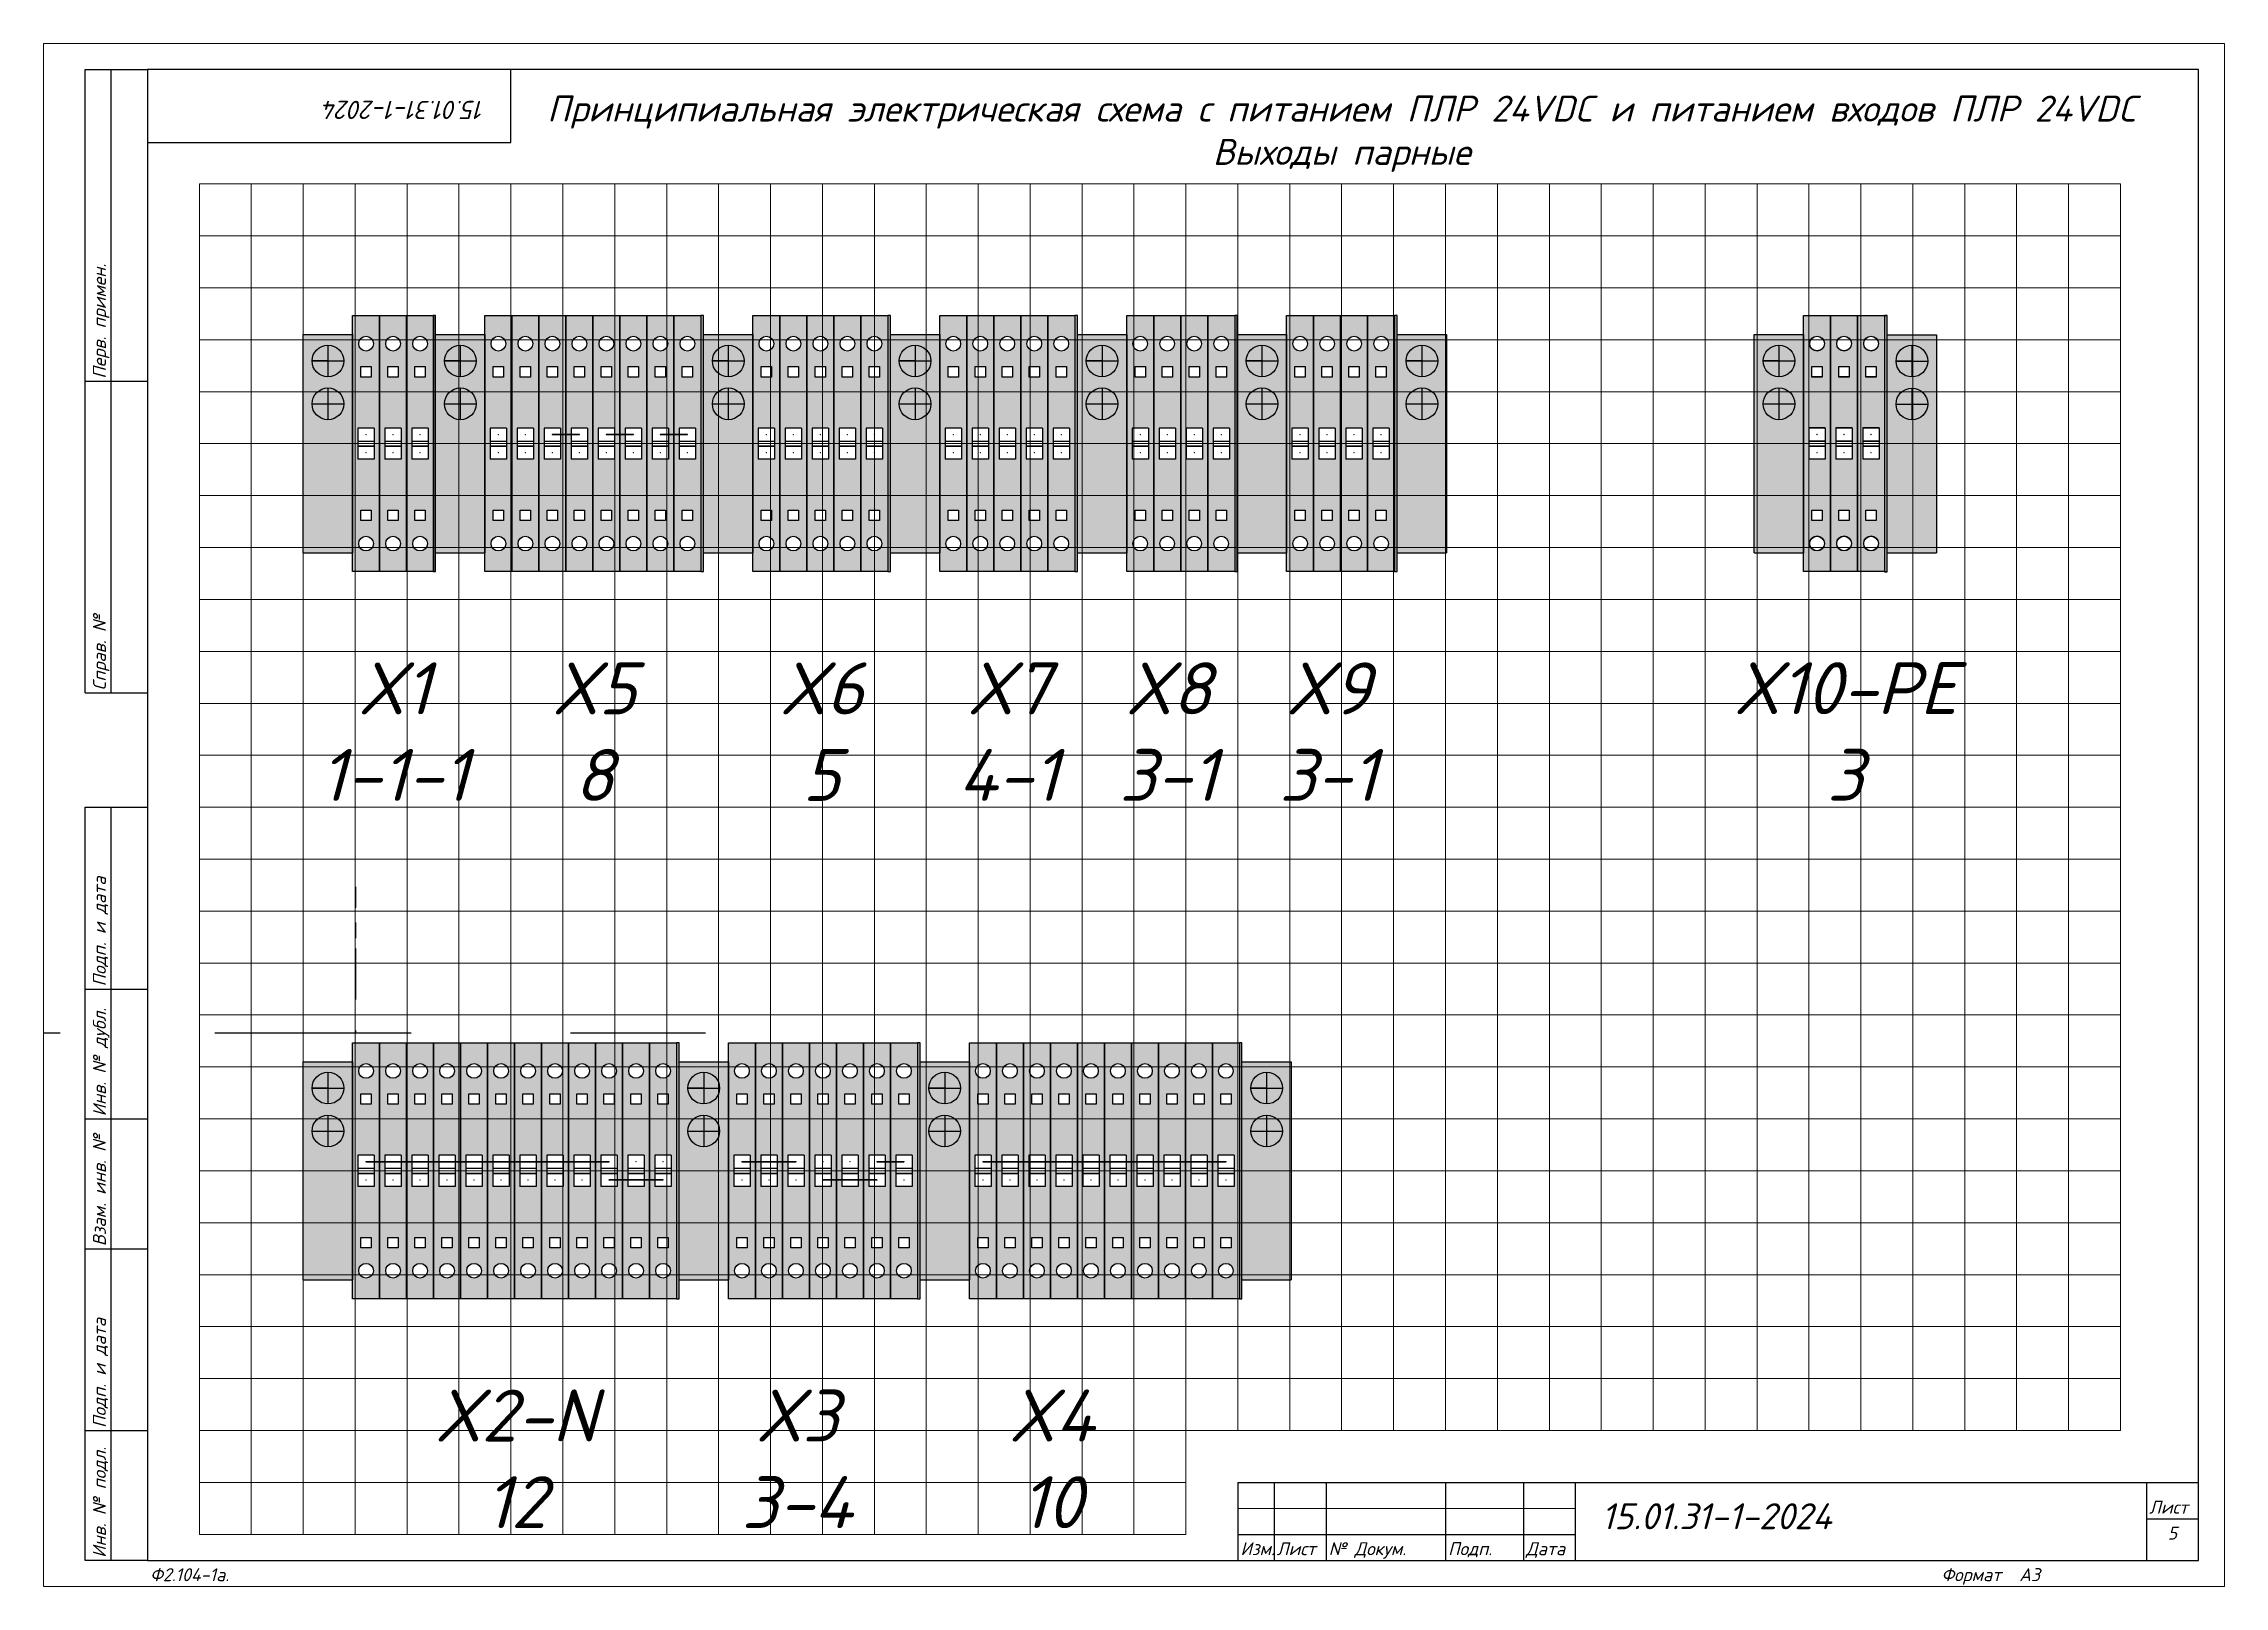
# Paper-space layout 'Эл5 (2)' of a CAD drawing. Header units: millimetres. Extents: x 0 to 420, y 0 to 297.
# The model-space entities are those that its viewports show. They can reach past a viewport. Long polylines and large blocks are cut down to what shows.
import ezdxf
from ezdxf.enums import TextEntityAlignment as Align

# ---------------------------------------------------------------- set-up
doc = ezdxf.new("R2010")
doc.units = ezdxf.units.MM
for name, color, linetype, lineweight in [('4', 4, 'Continuous', 15), ('Основная', 7, 'Continuous', 30), ('Перемычка', 6, 'Continuous', 140)]:
    doc.layers.add(name, color=color, linetype=linetype, lineweight=lineweight)
doc.layers.add('Привязки', color=2, linetype='Continuous', lineweight=0, plot=False, transparency=0.8)
doc.layers.add('размеры', color=3, linetype='Continuous')
doc.layers.add('рамка', color=253, linetype='Continuous', lineweight=5, transparency=0.8)
doc.styles.add('текст', font='isocpeui.ttf')

# ---------------------------------------------------------------- blocks, each defined once
blk = doc.blocks.new('*U110')
for p, q in [((8, 232), (8, 292)), ((8, 292), (20, 292)), ((13, 232), (13, 292)), ((90, 292), (90, 292)), ((90, 292), (90, 292)), ((90, 278), (90, 292)), ((90, 292), (90, 292)), ((90, 292), (90, 292)), ((90, 292), (90, 292)), ((20, 278), (90, 278)), ((8, 232), (20, 232)), ((8, 172), (8, 232)), ((13, 172), (13, 232)), ((8, 172), (20, 172)), ((8, 115), (8, 150)), ((8, 150), (20, 150)), ((13, 115), (13, 150)), ((8, 90), (8, 115)), ((8, 115), (20, 115)), ((13, 90), (13, 115)), ((8, 65), (8, 90)), ((8, 90), (20, 90)), ((13, 65), (13, 90)), ((8, 30), (8, 65)), ((8, 65), (20, 65)), ((13, 30), (13, 65)), ((8, 5), (8, 30)), ((8, 30), (20, 30)), ((13, 5), (13, 30)), ((230, 20), (415, 20)), ((230, 20), (230, 5)), ((237, 20), (237, 5)), ((247, 20), (247, 5)), ((270, 20), (270, 5)), ((285, 20), (285, 5)), ((295, 20), (295, 5)), ((405, 20), (405, 5)), ((415, 20), (415, 20)), ((415, 20), (415, 20)), ((405, 13), (415, 13)), ((230, 10), (295, 10)), ((20, 5), (8, 5)), ((230, 5), (295, 5)), ((415, 5), (415, 5)), ((415, 5), (415, 5)), ((415, 5), (415, 5)), ((415, 5), (415, 5)), ((415, 5), (415, 5)), ((415, 5), (415, 5)), ((415, 5), (415, 5))]:
    blk.add_line(p, q)
blk.add_lwpolyline([(20, 5), (415, 5), (415, 292), (20, 292)], close=True)
at = {"layer": '4'}
for p, q in [((230, 15), (295, 15)), ((415, 5), (415, 5)), ((415, 5), (415, 5)), ((415, 5), (415, 5)), ((415, 5), (415, 5)), ((415, 5), (415, 5)), ((415, 5), (415, 5)), ((415, 5), (415, 5)), ((415, 5), (415, 5)), ((415, 5), (415, 5))]:
    blk.add_line(p, q, dxfattribs=at)
at = {"layer": 'Привязки'}
blk.add_lwpolyline([(0, 0), (420, 0), (420, 297), (0, 297)], close=True, dxfattribs=at)
at = {"layer": 'рамка'}
blk.add_lwpolyline([(0, 297), (420, 297), (420, 0), (0, 0)], close=True, dxfattribs=at)
at = {"style": 'текст'}
for s, p in [('Перв. примен.', (12, 232.5)), ('Справ. №', (12, 172.5)), ('Подп. и дата', (12, 115.5)), ('Инв. № дубл.', (12, 90.5)), ('Взам. инв. №', (12, 65.5)), ('Подп. и дата', (12, 30.5)), ('Инв. № подл.', (12, 5.5))]:
    blk.add_text(s, height=2.5, rotation=90, dxfattribs=at).set_placement(p)
for s, height, p in [('Лист', 2.5, (405.5, 14)), ('Изм.', 2.5, (230.5, 6)), ('Лист', 2.5, (237.5, 6)), ('№ Докум.', 2.5, (247.5, 6)), ('Подп.', 2.5, (270.5, 6)), ('Дата', 2.5, (285.5, 6)), ('Ф2.104-1.', 0.005, (20, 4.99)), ('Разраб.', 0.0000135, (415, 5)), ('Пров.', 0.0000135, (415, 5)), ('Т.контр.', 0.0000135, (415, 5)), ('Н.контр.', 0.0000135, (415, 5)), ('Утв.', 0.0000135, (415, 5)), ('Лит.', 0.0000135, (415, 5)), ('Масса', 0.0000135, (415, 5)), ('Масштаб', 0.0000135, (415, 5)), ('Листов', 0.0000135, (415, 5)), ('Ф2.104-1а.', 2.5, (20.5, 1)), ('Формат', 2.5, (365.5, 1)), ('А3', 2.5, (380.5, 1)), ('А4', 0.025, (419.61, 0.01)), ('А2', 0.00833, (419.87, 0)), ('А1', 0.00625, (419.9, 0)), ('А0', 0.005, (419.92, 0))]:
    blk.add_text(s, height=height, dxfattribs=at).set_placement(p)
for tag, p, height in [('12', (90, 292), 0.00000373), ('13', (90, 292), 0.00000373), ('27', (90, 292), 0.00000522), ('29', (105, 249), 3.5), ('ИЗМ2', (230.5, 16), 2.5), ('ЛИСТИЗМ2', (237.5, 16), 2.5), ('№ДОКУМИЗМ2', (247.5, 16), 2.5), ('28', (415, 20), 0.0000438), ('ИЗМ1', (230.5, 11), 2.5), ('ЛИСТИЗМ1', (237.5, 11), 2.5), ('№ДОКУМИЗМ1', (247.5, 11), 2.5), ('ПОДПИЗМ1', (270.5, 11), 2.5), ('ДАТАИЗМ1', (285.5, 11), 2.5), ('ДАТАНКОНТР', (285.5, 11), 2.5), ('ОБОЗНАЧЕНИЕ', (300, 11), 5), ('ДАТАУТВ', (285.5, 6), 2.5), ('РАЗРАБ', (415, 5), 0.0000135), ('ЛИСТОВ', (415, 5), 0.0000135), ('ПРОВ', (415, 5), 0.0000135), ('ТКОНТР', (415, 5), 0.0000135), ('НКОНТР', (415, 5), 0.0000135), ('УТВ', (415, 5), 0.0000135), ('10', (415, 5), 0.0000135), ('11', (415, 5), 0.0000135), ('ПОДПИЗМ2', (415, 5), 0.0000135), ('ДАТАИЗМ2', (415, 5), 0.0000135), ('ИЗМ3', (415, 5), 0.0000135), ('ЛИСТИЗМ3', (415, 5), 0.0000135), ('№ДОКУМИЗМ3', (415, 5), 0.0000135), ('ПОДПИЗМ3', (415, 5), 0.0000135), ('ДАТАИЗМ3', (415, 5), 0.0000135), ('ИЗМ4', (415, 5), 0.0000135), ('ЛИСТИЗМ4', (415, 5), 0.0000135), ('№ДОКУМИЗМ4', (415, 5), 0.0000135), ('ПОДПИЗМ4', (415, 5), 0.0000135), ('ДАТАИЗМ4', (415, 5), 0.0000135), ('ДАТАРАЗРАБ', (415, 5), 0.0000135), ('ДАТАПРОВ', (415, 5), 0.0000135), ('ДАТАТКОНТР', (415, 5), 0.0000135)]:
    blk.add_attdef(tag, p, '', height=height, dxfattribs=at)
for tag, p, height, rotation in [('ОБОЗНАЧЕНИЕ-ВЕРХ', (85, 286), 3.5, 180), ('ПРИМЕНЯЕМОСТЬ', (19, 232.5), 2.5, 90), ('СПРАВ№', (19, 172.5), 2.5, 90), ('ДАТАУЧЁТАДУБЛ', (19, 115.5), 2.5, 90), ('ИНВ№ДУБЛ', (19, 90.5), 2.5, 90), ('ВЗАМИНВ№', (19, 65.5), 2.5, 90), ('ДАТАУЧЁТА', (19, 30.5), 2.5, 90), ('ИНВ№ПОДЛ', (19, 5.5), 2.5, 90)]:
    blk.add_attdef(tag, p, '', height=height, rotation=rotation, dxfattribs=at)
blk.add_attdef('30', text='', height=5, dxfattribs=at).set_placement((355, 34), align=Align.MIDDLE)
for tag, height, p in [('ЛИСТ', 2.5, (410, 9)), ('НАИМЕНОВАНИЕ1', 0.000027, (415, 5)), ('НАИМЕНОВАНИЕ2', 0.0000189, (415, 5)), ('НАИМЕНОВАНИЕ3', 0.0000189, (415, 5)), ('НАИМЕНОВАНИЕ4', 0.0000135, (415, 5)), ('МАССА', 0.0000189, (415, 5)), ('МАСШТАБ', 0.0000189, (415, 5)), ('МАТЕРИАЛ1', 0.0000135, (415, 5)), ('МАТЕРИАЛ2', 0.0000135, (415, 5)), ('МАТЕРИАЛ3', 0.0000135, (415, 5)), ('ПРЕДПРИЯТИЕ1', 0.0000189, (415, 5)), ('ПРЕДПРИЯТИЕ2', 0.0000189, (415, 5)), ('ПРЕДПРИЯТИЕ3', 0.0000189, (415, 5))]:
    blk.add_attdef(tag, text='', height=height, dxfattribs=at).set_placement(p, align=Align.CENTER)
for tag in ['ЛИТЕРА', 'ЛИТЕРА2', 'ЛИТЕРА3']:
    blk.add_attdef(tag, text='', height=0.0000135, dxfattribs=at).set_placement((415, 5), align=Align.RIGHT)
for tag in ['ИНДЕКС', 'ИНДЕКС2', 'ИНДЕКС3']:
    blk.add_attdef(tag, text='', height=0.0000135, dxfattribs=at).set_placement((415, 5), align=Align.TOP_LEFT)
blk = doc.blocks.new('КПИ 2-2.5')
at = {"layer": 'Основная'}
for p, q in [((0, -24.65), (0, 24.65)), ((0, 24.65), (5.2, 24.65)), ((5.2, 24.65), (5.2, -24.65)), ((2.6, 3), (1.025, 3)), ((1.025, 3), (1.025, 0)), ((1.025, 0.5), (4.175, 0.5)), ((1.025, 0.5), (4.175, 0.5)), ((1.025, 0), (1.025, -3)), ((4.175, 3), (2.6, 3)), ((4.175, 3), (4.175, 0)), ((4.175, 0), (4.175, -3)), ((4.175, -0.5), (1.025, -0.5)), ((1.025, -0.5), (4.175, -0.5)), ((2.6, -3), (1.025, -3)), ((4.175, -3), (2.6, -3)), ((5.2, -24.65), (0, -24.65))]:
    blk.add_line(p, q, dxfattribs=at)
for points in [[(1.6, 14.825), (3.6, 14.825), (3.6, 12.825), (1.6, 12.825)], [(1.6, -12.825), (3.6, -12.825), (3.6, -14.825), (1.6, -14.825)]]:
    blk.add_lwpolyline(points, close=True, dxfattribs=at)
for centre in [(2.6, 19.2375), (2.6, -19.2375)]:
    blk.add_circle(centre, 1.4187, dxfattribs=at)
blk = doc.blocks.new('КПИ 2-2.5 синяя')
at = {"layer": 'Основная', "true_color": 0x22346e}
h = blk.add_hatch(color=159, dxfattribs=at)
h.dxf.hatch_style = 1
h.paths.add_polyline_path([(5.2, 24.65), (0, 24.65), (0, -24.65), (5.2, -24.65)])
h.paths.add_polyline_path([(4.17, 3), (4.17, 0), (4.17, -3), (2.6, -3), (1.03, -3), (1.03, 0), (1.03, 3), (2.6, 3)], flags=16)
h.paths.add_polyline_path([(1.6, 12.82), (1.6, 14.82), (3.6, 14.82), (3.6, 12.82)], flags=16)
h.paths.add_polyline_path([(1.18, 19.24, -1), (4.02, 19.24, -1)], flags=16)
h.paths.add_polyline_path([(3.6, -12.82), (3.6, -14.82), (1.6, -14.82), (1.6, -12.82)], flags=16)
h.paths.add_polyline_path([(4.02, -19.24, -1), (1.18, -19.24, -1)], flags=16)
at = {"layer": 'Привязки'}
for centre in [(2.6, 1.75), (2.6, -1.75)]:
    blk.add_circle(centre, 0.00000908, dxfattribs=at)
for p in [(2.6, 1.75), (2.6, 1.75), (2.6, 1.75), (2.6, 1.75), (2.6, 1.75), (2.6, 1.75), (2.6, -1.75), (2.6, -1.75), (2.6, -1.75), (2.6, -1.75), (2.6, -1.75), (2.6, -1.75)]:
    blk.add_point(p, dxfattribs=at)
at = {"layer": 'Основная'}
blk.add_blockref('КПИ 2-2.5', (0, 0), dxfattribs=at)
blk = doc.blocks.new('КПИ 2-2.5 ЖЗ')
at = {"layer": 'Основная', "true_color": 0x939598}
h = blk.add_hatch(color=252, dxfattribs=at)
h.set_gradient(color1=(19, 103, 52), color2=(200, 201, 45), rotation=45, name='CYLINDER')
h.paths.add_polyline_path([(5.2, 24.65), (0, 24.65), (0, 0), (1.03, 0), (1.03, 3), (2.6, 3), (4.17, 3), (4.17, -3), (5.2, -3)])
h.paths.add_polyline_path([(1.6, 12.82), (1.6, 14.82), (3.6, 14.82), (3.6, 12.82)], flags=16)
edge = h.paths.add_edge_path(flags=16)
edge.add_arc((2.6, 19.24), 1.42, 0, 360)
at = {"layer": 'Основная'}
h = blk.add_hatch(color=256, dxfattribs=at)
h.set_gradient(color1=(200, 201, 45), color2=(19, 103, 52), rotation=45, name='CYLINDER')
h.paths.add_polyline_path([(5.2, 0), (4.17, 0), (4.17, -3), (2.6, -3), (1.03, -3), (1.03, 3), (0, 3), (0, -24.65), (5.2, -24.65)])
h.paths.add_polyline_path([(3.6, -12.82), (3.6, -14.82), (1.6, -14.82), (1.6, -12.82)], flags=16)
edge = h.paths.add_edge_path(flags=16)
edge.add_arc((2.6, -19.24), 1.42, 0, 360)
at = {"layer": 'Привязки'}
for centre in [(2.6, 1.75), (2.6, -1.75)]:
    blk.add_circle(centre, 0.00000908, dxfattribs=at)
for p in [(2.6, 1.75), (2.6, 1.75), (2.6, 1.75), (2.6, 1.75), (2.6, 1.75), (2.6, 1.75), (2.6, -1.75), (2.6, -1.75), (2.6, -1.75), (2.6, -1.75), (2.6, -1.75), (2.6, -1.75)]:
    blk.add_point(p, dxfattribs=at)
at = {"layer": 'Основная'}
blk.add_blockref('КПИ 2-2.5', (0, 0), dxfattribs=at)
blk = doc.blocks.new('Заглушка КПИ зеленая 1.5-2.5')
at = {"layer": 'Основная'}
h = blk.add_hatch(color=3, dxfattribs=at)
h.dxf.hatch_style = 1
h.paths.add_polyline_path([(2212.92, 559.35), (2213.42, 559.35), (2213.42, 608.65), (2212.92, 608.65)])
for p, q in [((2212.92, 608.65), (2212.92, 559.35)), ((2213.42, 608.65), (2212.92, 608.65)), ((2213.42, 559.35), (2213.42, 608.65)), ((2212.92, 559.35), (2213.42, 559.35))]:
    blk.add_line(p, q, dxfattribs=at)
blk = doc.blocks.new('Стопор на DIN')
at = {"layer": 'Основная', "true_color": 0x939598}
h = blk.add_hatch(color=252, dxfattribs=at)
h.dxf.hatch_style = 1
h.paths.add_polyline_path([(0, 21), (-9.5, 21), (-9.5, -21), (0, -21)])
at = {"layer": 'Основная'}
for p, q in [((-9.5, -21), (-9.5, 21)), ((-9.5, 21), (0, 21)), ((-4.75, 18.97), (-4.75, 12.87)), ((0, 21), (0, -21)), ((-4.75, 15.92), (-7.8, 15.92)), ((-7.8, 15.92), (-1.7, 15.92)), ((-4.75, 10.71), (-4.75, 4.6)), ((-7.8, 7.66), (-1.7, 7.66)), ((-9.5, -21), (0, -21))]:
    blk.add_line(p, q, dxfattribs=at)
for centre in [(-4.75, 15.92), (-4.75, 7.66)]:
    blk.add_circle(centre, 3.05, dxfattribs=at)
blk = doc.blocks.new('КПИ 2-2.5 серая')
at = {"layer": 'Основная', "true_color": 0x939598}
h = blk.add_hatch(dxfattribs=at)
h.set_pattern_fill('AR-B816', color=252)
h.paths.add_polyline_path([(2283.68, 559.35), (2288.88, 559.35), (2288.88, 608.65), (2283.68, 608.65)])
h.paths.add_polyline_path([(2286.28, 587), (2287.86, 587), (2287.86, 584), (2287.86, 581), (2286.28, 581), (2284.71, 581), (2284.71, 584), (2284.71, 587)], flags=16)
h.paths.add_polyline_path([(2285.28, 596.82), (2285.28, 598.82), (2287.28, 598.82), (2287.28, 596.82)], flags=16)
h.paths.add_polyline_path([(2284.87, 603.24, -1), (2287.7, 603.24, -1)], flags=16)
h.paths.add_polyline_path([(2285.28, 571.18), (2287.28, 571.18), (2287.28, 569.18), (2285.28, 569.18)], flags=16)
h.paths.add_polyline_path([(2287.7, 564.76, -1), (2284.87, 564.76, -1)], flags=16)
h = blk.add_hatch(color=252, dxfattribs=at)
h.dxf.hatch_style = 1
h.paths.add_polyline_path([(5.2, 24.65), (0, 24.65), (0, -24.65), (5.2, -24.65)])
h.paths.add_polyline_path([(4.17, 3), (4.17, 0), (4.17, -3), (2.6, -3), (1.03, -3), (1.03, 0), (1.03, 3), (2.6, 3)], flags=16)
h.paths.add_polyline_path([(1.6, 12.82), (1.6, 14.82), (3.6, 14.82), (3.6, 12.82)], flags=16)
h.paths.add_polyline_path([(1.18, 19.24, -1), (4.02, 19.24, -1)], flags=16)
h.paths.add_polyline_path([(3.6, -12.82), (3.6, -14.82), (1.6, -14.82), (1.6, -12.82)], flags=16)
h.paths.add_polyline_path([(4.02, -19.24, -1), (1.18, -19.24, -1)], flags=16)
at = {"layer": 'Привязки'}
blk.add_line((0, 0), (5.2, 0), dxfattribs=at)
for centre in [(2.6, 1.75), (2.6, -1.75)]:
    blk.add_circle(centre, 0.00000908, dxfattribs=at)
for p in [(2.6, 1.75), (2.6, 1.75), (2.6, 1.75), (2.6, 1.75), (2.6, 1.75), (2.6, 1.75), (2.6, -1.75), (2.6, -1.75), (2.6, -1.75), (2.6, -1.75), (2.6, -1.75), (2.6, -1.75)]:
    blk.add_point(p, dxfattribs=at)
at = {"layer": 'Основная'}
blk.add_blockref('КПИ 2-2.5', (0, 0), dxfattribs=at)
blk = doc.blocks.new('Заглушка КПИ серая 1.5-2.5')
at = {"layer": 'Основная', "true_color": 0x939598}
h = blk.add_hatch(color=252, dxfattribs=at)
h.dxf.hatch_style = 1
h.paths.add_polyline_path([(0, -24.65), (0.5, -24.65), (0.5, 24.65), (0, 24.65)])
at = {"layer": 'Основная'}
for p, q in [((0, 24.65), (0, -24.65)), ((0.5, 24.65), (0, 24.65)), ((0.5, -24.65), (0.5, 24.65)), ((0, -24.65), (0.5, -24.65))]:
    blk.add_line(p, q, dxfattribs=at)
blk = doc.blocks.new('Заглушка КПИ синяя 1.5-2.5')
at = {"layer": 'Основная'}
h = blk.add_hatch(color=5, dxfattribs=at)
h.dxf.hatch_style = 1
h.paths.add_polyline_path([(0, -24.65), (0.5, -24.65), (0.5, 24.65), (0, 24.65)])
for p, q in [((0, 24.65), (0, -24.65)), ((0.5, 24.65), (0, 24.65)), ((0.5, -24.65), (0.5, 24.65)), ((0, -24.65), (0.5, -24.65))]:
    blk.add_line(p, q, dxfattribs=at)
blk = doc.blocks.new('КПИ 2-1.5 красная')
at = {"layer": 'Основная'}
h = blk.add_hatch(dxfattribs=at)
h.set_pattern_fill('AR-B816', color=1)
h.paths.add_polyline_path([(2253.48, 559.35), (2257.68, 559.35), (2257.68, 608.65), (2253.48, 608.65)])
h.paths.add_polyline_path([(2255.58, 587), (2257.16, 587), (2257.16, 584), (2257.16, 581), (2255.58, 581), (2254.01, 581), (2254.01, 584), (2254.01, 587)], flags=16)
h.paths.add_polyline_path([(2254.58, 596.82), (2254.58, 598.82), (2256.58, 598.82), (2256.58, 596.82)], flags=16)
h.paths.add_polyline_path([(2254.16, 603.24, -1), (2257, 603.24, -1)], flags=16)
h.paths.add_polyline_path([(2256.58, 571.18), (2256.58, 569.18), (2254.58, 569.18), (2254.58, 571.18)], flags=16)
h.paths.add_polyline_path([(2257, 564.76, -1), (2254.16, 564.76, -1)], flags=16)
at = {"style": 'текст'}
blk.add_attdef('№', text='', height=3, dxfattribs=at).set_placement((2, 9), align=Align.MIDDLE_CENTER)

msp = doc.modelspace()

# ---------------------------------------------------------------- linework, layer by layer
at = {"layer": 'Перемычка'}
for p, q in [((10198, 521.75002), (10203.20001, 521.75002)), ((10208.40002, 521.75002), (10213.60001, 521.75001)), ((10218.80002, 521.75001), (10224.00001, 521.75001)), ((10162.10001, 381.74998), (10208.90002, 381.74999)), ((10208.90002, 378.24999), (10219.30002, 378.24999)), ((10234.50001, 381.75), (10244.90001, 381.74998)), ((10250.10001, 378.24998), (10260.50002, 378.24998)), ((10260.5, 381.74999), (10265.70002, 381.74999)), ((10280.90001, 381.75), (10327.70002, 381.75001))]:
    msp.add_line(p, q, dxfattribs=at)
at = {"layer": 'Привязки'}
for p, q in [((10130, 570), (10500, 570)), ((10130, 310), (10130, 570)), ((10140, 570), (10140, 310)), ((10150, 570), (10150, 310)), ((10160, 570), (10160, 310)), ((10170, 570), (10170, 310)), ((10180, 570), (10180, 310)), ((10190, 570), (10190, 310)), ((10200, 570), (10200, 310)), ((10210, 570), (10210, 310)), ((10220, 570), (10220, 310)), ((10230, 570), (10230, 310)), ((10240, 570), (10240, 310)), ((10250, 570), (10250, 310)), ((10260, 570), (10260, 310)), ((10270, 570), (10270, 310)), ((10280, 570), (10280, 310)), ((10290, 570), (10290, 310)), ((10300, 570), (10300, 310)), ((10310, 570), (10310, 310)), ((10320, 570), (10320, 330)), ((10330, 570), (10330, 330)), ((10340, 570), (10340, 330)), ((10350, 570), (10350, 330)), ((10360, 570), (10360, 330)), ((10370, 570), (10370, 330)), ((10380, 570), (10380, 330)), ((10390, 570), (10390, 330)), ((10400, 570), (10400, 330)), ((10410, 570), (10410, 330)), ((10420, 570), (10420, 330)), ((10430, 570), (10430, 330)), ((10440, 570), (10440, 330)), ((10450, 570), (10450, 330)), ((10460, 570), (10460, 330)), ((10470, 570), (10470, 330)), ((10480, 570), (10480, 330)), ((10490, 570), (10490, 330)), ((10500, 570), (10500, 330)), ((10130, 560), (10500, 560)), ((10130, 550), (10500, 550)), ((10130, 540), (10500, 540)), ((10130, 530), (10500, 530)), ((10130, 520), (10500, 520)), ((10130, 510), (10500, 510)), ((10130, 500), (10500, 500)), ((10130, 490), (10500, 490)), ((10130, 480), (10500, 480)), ((10130, 470), (10500, 470)), ((10130, 460), (10500, 460)), ((10130, 450), (10500, 450)), ((10130, 440), (10500, 440)), ((10130, 430), (10500, 430)), ((10130, 420), (10500, 420)), ((10130, 410), (10500, 410)), ((10130, 400), (10500, 400)), ((10130, 390), (10500, 390)), ((10130, 380), (10500, 380)), ((10130, 370), (10500, 370)), ((10130, 360), (10500, 360)), ((10130, 350), (10500, 350)), ((10130, 340), (10500, 340)), ((10130, 330), (10320, 330)), ((10500, 330), (10320, 330)), ((10320, 330), (10320, 310)), ((10130, 320), (10320, 320)), ((10320, 310), (10130, 310))]:
    msp.add_line(p, q, dxfattribs=at)

# ---------------------------------------------------------------- block references
ref = msp.add_blockref('*U110', (9680, 300))
ref.add_attrib('ОБОЗНАЧЕНИЕ', '15.01.31-1-2024', (9980, 311), dxfattribs={"height": 5, "style": 'текст'})
ref.add_attrib('ОБОЗНАЧЕНИЕ-ВЕРХ', '15.01.31-1-2024', (9765, 586), dxfattribs={"height": 3.5, "rotation": 180, "style": 'текст'})
ref.add_attrib('НАИМЕНОВАНИЕ1', 'Система', dxfattribs={"height": 0.0000189, "style": 'текст'}).set_placement((10094.99954, 305.00017), align=Align.CENTER)
ref.add_attrib('НАИМЕНОВАНИЕ2', 'автоматического управления', dxfattribs={"height": 0.0000189, "style": 'текст'}).set_placement((10094.99954, 305.00014), align=Align.CENTER)
ref.add_attrib('НАИМЕНОВАНИЕ3', 'уровнем', dxfattribs={"height": 0.0000189, "style": 'текст'}).set_placement((10094.99954, 305.00011), align=Align.CENTER)
ref.add_attrib('РАЗРАБ', 'Соловьев И. П.', (10094.99909, 305.00014), dxfattribs={"height": 0.0000108, "style": 'текст'})
ref.add_attrib('ЛИСТОВ', '3', (10094.99992, 305.00009), dxfattribs={"height": 0.0000135, "style": 'текст'})
ref.add_attrib('ЛИСТ', '4', dxfattribs={"height": 2.5, "style": 'текст'}).set_placement((10090, 309), align=Align.CENTER)
ref.add_attrib('МАТЕРИАЛ2', 'Принципиальная электрическая схема', dxfattribs={"height": 0.0000135, "style": 'текст'}).set_placement((10094.99954, 305.00003), align=Align.CENTER)
ref.add_attrib('ПРЕДПРИЯТИЕ1', 'ФГБОУ ДПО "Институт', dxfattribs={"height": 0.0000108, "style": 'текст'}).set_placement((10094.99986, 305.00006), align=Align.CENTER)
ref.add_attrib('ПРЕДПРИЯТИЕ2', 'развития профессионального', dxfattribs={"height": 0.0000108, "style": 'текст'}).set_placement((10094.99986, 305.00003), align=Align.CENTER)
ref.add_attrib('ПРЕДПРИЯТИЕ3', 'образования"', dxfattribs={"height": 0.0000108, "style": 'текст'}).set_placement((10094.99986, 305.00001), align=Align.CENTER)
ref = msp.add_blockref('*U110', (10100, 300))
ref.add_attrib('ОБОЗНАЧЕНИЕ', '15.01.31-1-2024', (10400, 311), dxfattribs={"height": 5, "style": 'текст'})
ref.add_attrib('ОБОЗНАЧЕНИЕ-ВЕРХ', '15.01.31-1-2024', (10185, 586), dxfattribs={"height": 3.5, "rotation": 180, "style": 'текст'})
ref.add_attrib('НАИМЕНОВАНИЕ1', 'Система', dxfattribs={"height": 0.0000189, "style": 'текст'}).set_placement((10514.99954, 305.00017), align=Align.CENTER)
ref.add_attrib('НАИМЕНОВАНИЕ2', 'автоматического управления', dxfattribs={"height": 0.0000189, "style": 'текст'}).set_placement((10514.99954, 305.00014), align=Align.CENTER)
ref.add_attrib('НАИМЕНОВАНИЕ3', 'уровнем', dxfattribs={"height": 0.0000189, "style": 'текст'}).set_placement((10514.99954, 305.00011), align=Align.CENTER)
ref.add_attrib('РАЗРАБ', 'Соловьев И. П.', (10514.99909, 305.00014), dxfattribs={"height": 0.0000108, "style": 'текст'})
ref.add_attrib('ЛИСТОВ', '3', (10514.99992, 305.00009), dxfattribs={"height": 0.0000135, "style": 'текст'})
ref.add_attrib('ЛИСТ', '5', dxfattribs={"height": 2.5, "style": 'текст'}).set_placement((10510, 309), align=Align.CENTER)
ref.add_attrib('МАТЕРИАЛ2', 'Принципиальная электрическая схема', dxfattribs={"height": 0.0000135, "style": 'текст'}).set_placement((10514.99954, 305.00003), align=Align.CENTER)
ref.add_attrib('ПРЕДПРИЯТИЕ1', 'ФГБОУ ДПО "Институт', dxfattribs={"height": 0.0000108, "style": 'текст'}).set_placement((10514.99986, 305.00006), align=Align.CENTER)
ref.add_attrib('ПРЕДПРИЯТИЕ2', 'развития профессионального', dxfattribs={"height": 0.0000108, "style": 'текст'}).set_placement((10514.99986, 305.00003), align=Align.CENTER)
ref.add_attrib('ПРЕДПРИЯТИЕ3', 'образования"', dxfattribs={"height": 0.0000108, "style": 'текст'}).set_placement((10514.99986, 305.00001), align=Align.CENTER)
ref = msp.add_blockref('*U110', (10520, 300))
ref.add_attrib('ОБОЗНАЧЕНИЕ', '15.01.31-1-2024', (10820, 311), dxfattribs={"height": 5, "style": 'текст'})
ref.add_attrib('ОБОЗНАЧЕНИЕ-ВЕРХ', '15.01.31-1-2024', (10605, 586), dxfattribs={"height": 3.5, "rotation": 180, "style": 'текст'})
ref.add_attrib('НАИМЕНОВАНИЕ1', 'Система', dxfattribs={"height": 0.0000189, "style": 'текст'}).set_placement((10934.99954, 305.00017), align=Align.CENTER)
ref.add_attrib('НАИМЕНОВАНИЕ2', 'автоматического управления', dxfattribs={"height": 0.0000189, "style": 'текст'}).set_placement((10934.99954, 305.00014), align=Align.CENTER)
ref.add_attrib('НАИМЕНОВАНИЕ3', 'уровнем', dxfattribs={"height": 0.0000189, "style": 'текст'}).set_placement((10934.99954, 305.00011), align=Align.CENTER)
ref.add_attrib('РАЗРАБ', 'Соловьев И. П.', (10934.99909, 305.00014), dxfattribs={"height": 0.0000108, "style": 'текст'})
ref.add_attrib('ЛИСТОВ', '3', (10934.99992, 305.00009), dxfattribs={"height": 0.0000135, "style": 'текст'})
ref.add_attrib('ЛИСТ', '6', dxfattribs={"height": 2.5, "style": 'текст'}).set_placement((10930, 309), align=Align.CENTER)
ref.add_attrib('МАТЕРИАЛ2', 'Принципиальная электрическая схема', dxfattribs={"height": 0.0000135, "style": 'текст'}).set_placement((10934.99954, 305.00003), align=Align.CENTER)
ref.add_attrib('ПРЕДПРИЯТИЕ1', 'ФГБОУ ДПО "Институт', dxfattribs={"height": 0.0000108, "style": 'текст'}).set_placement((10934.99986, 305.00006), align=Align.CENTER)
ref.add_attrib('ПРЕДПРИЯТИЕ2', 'развития профессионального', dxfattribs={"height": 0.0000108, "style": 'текст'}).set_placement((10934.99986, 305.00003), align=Align.CENTER)
ref.add_attrib('ПРЕДПРИЯТИЕ3', 'образования"', dxfattribs={"height": 0.0000108, "style": 'текст'}).set_placement((10934.99986, 305.00001), align=Align.CENTER)
ref = msp.add_blockref('*U110', (9680, 3))
ref.add_attrib('ОБОЗНАЧЕНИЕ', '15.01.31-1-2024', (9980, 14), dxfattribs={"height": 5, "style": 'текст'})
ref.add_attrib('ОБОЗНАЧЕНИЕ-ВЕРХ', '15.01.31-1-2024', (9765, 289), dxfattribs={"height": 3.5, "rotation": 180, "style": 'текст'})
ref.add_attrib('НАИМЕНОВАНИЕ1', 'Система', dxfattribs={"height": 0.0000189, "style": 'текст'}).set_placement((10094.99954, 8.00017), align=Align.CENTER)
ref.add_attrib('НАИМЕНОВАНИЕ2', 'автоматического управления', dxfattribs={"height": 0.0000189, "style": 'текст'}).set_placement((10094.99954, 8.00014), align=Align.CENTER)
ref.add_attrib('НАИМЕНОВАНИЕ3', 'уровнем', dxfattribs={"height": 0.0000189, "style": 'текст'}).set_placement((10094.99954, 8.00011), align=Align.CENTER)
ref.add_attrib('РАЗРАБ', 'Соловьев И. П.', (10094.99909, 8.00014), dxfattribs={"height": 0.0000108, "style": 'текст'})
ref.add_attrib('ЛИСТОВ', '3', (10094.99992, 8.00009), dxfattribs={"height": 0.0000135, "style": 'текст'})
ref.add_attrib('ЛИСТ', '4', dxfattribs={"height": 2.5, "style": 'текст'}).set_placement((10090, 12), align=Align.CENTER)
ref.add_attrib('МАТЕРИАЛ2', 'Принципиальная электрическая схема', dxfattribs={"height": 0.0000135, "style": 'текст'}).set_placement((10094.99954, 8.00003), align=Align.CENTER)
ref.add_attrib('ПРЕДПРИЯТИЕ1', 'ФГБОУ ДПО "Институт', dxfattribs={"height": 0.0000108, "style": 'текст'}).set_placement((10094.99986, 8.00006), align=Align.CENTER)
ref.add_attrib('ПРЕДПРИЯТИЕ2', 'развития профессионального', dxfattribs={"height": 0.0000108, "style": 'текст'}).set_placement((10094.99986, 8.00003), align=Align.CENTER)
ref.add_attrib('ПРЕДПРИЯТИЕ3', 'образования"', dxfattribs={"height": 0.0000108, "style": 'текст'}).set_placement((10094.99986, 8.00001), align=Align.CENTER)
ref = msp.add_blockref('*U110', (10100, 3))
ref.add_attrib('ОБОЗНАЧЕНИЕ', '15.01.31-1-2024', (10400, 14), dxfattribs={"height": 5, "style": 'текст'})
ref.add_attrib('ОБОЗНАЧЕНИЕ-ВЕРХ', '15.01.31-1-2024', (10185, 289), dxfattribs={"height": 3.5, "rotation": 180, "style": 'текст'})
ref.add_attrib('НАИМЕНОВАНИЕ1', 'Система', dxfattribs={"height": 0.0000189, "style": 'текст'}).set_placement((10514.99954, 8.00017), align=Align.CENTER)
ref.add_attrib('НАИМЕНОВАНИЕ2', 'автоматического управления', dxfattribs={"height": 0.0000189, "style": 'текст'}).set_placement((10514.99954, 8.00014), align=Align.CENTER)
ref.add_attrib('НАИМЕНОВАНИЕ3', 'уровнем', dxfattribs={"height": 0.0000189, "style": 'текст'}).set_placement((10514.99954, 8.00011), align=Align.CENTER)
ref.add_attrib('РАЗРАБ', 'Соловьев И. П.', (10514.99909, 8.00014), dxfattribs={"height": 0.0000108, "style": 'текст'})
ref.add_attrib('ЛИСТОВ', '3', (10514.99992, 8.00009), dxfattribs={"height": 0.0000135, "style": 'текст'})
ref.add_attrib('ЛИСТ', '5', dxfattribs={"height": 2.5, "style": 'текст'}).set_placement((10510, 12), align=Align.CENTER)
ref.add_attrib('МАТЕРИАЛ2', 'Принципиальная электрическая схема', dxfattribs={"height": 0.0000135, "style": 'текст'}).set_placement((10514.99954, 8.00003), align=Align.CENTER)
ref.add_attrib('ПРЕДПРИЯТИЕ1', 'ФГБОУ ДПО "Институт', dxfattribs={"height": 0.0000108, "style": 'текст'}).set_placement((10514.99986, 8.00006), align=Align.CENTER)
ref.add_attrib('ПРЕДПРИЯТИЕ2', 'развития профессионального', dxfattribs={"height": 0.0000108, "style": 'текст'}).set_placement((10514.99986, 8.00003), align=Align.CENTER)
ref.add_attrib('ПРЕДПРИЯТИЕ3', 'образования"', dxfattribs={"height": 0.0000108, "style": 'текст'}).set_placement((10514.99986, 8.00001), align=Align.CENTER)
ref = msp.add_blockref('*U110', (10520, 3))
ref.add_attrib('ОБОЗНАЧЕНИЕ', '15.01.31-1-2024', (10820, 14), dxfattribs={"height": 5, "style": 'текст'})
ref.add_attrib('ОБОЗНАЧЕНИЕ-ВЕРХ', '15.01.31-1-2024', (10605, 289), dxfattribs={"height": 3.5, "rotation": 180, "style": 'текст'})
ref.add_attrib('НАИМЕНОВАНИЕ1', 'Система', dxfattribs={"height": 0.0000189, "style": 'текст'}).set_placement((10934.99954, 8.00017), align=Align.CENTER)
ref.add_attrib('НАИМЕНОВАНИЕ2', 'автоматического управления', dxfattribs={"height": 0.0000189, "style": 'текст'}).set_placement((10934.99954, 8.00014), align=Align.CENTER)
ref.add_attrib('НАИМЕНОВАНИЕ3', 'уровнем', dxfattribs={"height": 0.0000189, "style": 'текст'}).set_placement((10934.99954, 8.00011), align=Align.CENTER)
ref.add_attrib('РАЗРАБ', 'Соловьев И. П.', (10934.99909, 8.00014), dxfattribs={"height": 0.0000108, "style": 'текст'})
ref.add_attrib('ЛИСТОВ', '3', (10934.99992, 8.00009), dxfattribs={"height": 0.0000135, "style": 'текст'})
ref.add_attrib('ЛИСТ', '6', dxfattribs={"height": 2.5, "style": 'текст'}).set_placement((10930, 12), align=Align.CENTER)
ref.add_attrib('МАТЕРИАЛ2', 'Принципиальная электрическая схема', dxfattribs={"height": 0.0000135, "style": 'текст'}).set_placement((10934.99954, 8.00003), align=Align.CENTER)
ref.add_attrib('ПРЕДПРИЯТИЕ1', 'ФГБОУ ДПО "Институт', dxfattribs={"height": 0.0000108, "style": 'текст'}).set_placement((10934.99986, 8.00006), align=Align.CENTER)
ref.add_attrib('ПРЕДПРИЯТИЕ2', 'развития профессионального', dxfattribs={"height": 0.0000108, "style": 'текст'}).set_placement((10934.99986, 8.00003), align=Align.CENTER)
ref.add_attrib('ПРЕДПРИЯТИЕ3', 'образования"', dxfattribs={"height": 0.0000108, "style": 'текст'}).set_placement((10934.99986, 8.00001), align=Align.CENTER)
at = {"layer": 'Основная', "lineweight": -3}
for name, p in [('КПИ 2-2.5 синяя', (10164.7, 520)), ('КПИ 2-2.5 синяя', (10164.7, 520)), ('КПИ 2-2.5 ЖЗ', (10169.9, 520)), ('КПИ 2-2.5 ЖЗ', (10169.9, 520)), ('Заглушка КПИ зеленая 1.5-2.5', (7962.0765, -63.99999)), ('Заглушка КПИ зеленая 1.5-2.5', (7962.0765, -63.99999)), ('КПИ 2-2.5 синяя', (10293.4, 520)), ('КПИ 2-2.5 синяя', (10324.2, 519.99998)), ('КПИ 2-2.5 синяя', (10355, 520)), ('КПИ 2-2.5 ЖЗ', (10438.96783, 520.03828)), ('КПИ 2-2.5 ЖЗ', (10438.96783, 520.00001)), ('КПИ 2-2.5 ЖЗ', (10444.16783, 520.03828)), ('КПИ 2-2.5 ЖЗ', (10444.16783, 520.00001)), ('КПИ 2-2.5 ЖЗ', (10449.36783, 520.03828)), ('КПИ 2-2.5 ЖЗ', (10449.36783, 520.00001)), ('Заглушка КПИ зеленая 1.5-2.5', (8241.64433, -64)), ('Заглушка КПИ зеленая 1.5-2.5', (8241.64433, -64.03828)), ('Стопор на DIN', (10159.5, 520)), ('Стопор на DIN', (10185, 520)), ('Стопор на DIN', (10236.6, 520)), ('Стопор на DIN', (10272.6, 519.99998)), ('Стопор на DIN', (10308.6, 519.99998)), ('Стопор на DIN', (10339.4, 519.99996)), ('Стопор на DIN', (10370.2, 519.99998)), ('Стопор на DIN', (10438.96783, 520.00001)), ('Стопор на DIN', (10464.56783, 519.96172)), ('КПИ 2-2.5 серая', (7917.8, -174.00001)), ('КПИ 2-2.5 серая', (7923, -174.00001)), ('КПИ 2-2.5 серая', (7928.2, -174.00002)), ('КПИ 2-2.5 серая', (7933.4, -174.00001)), ('КПИ 2-2.5 серая', (7938.6, -174.00001)), ('КПИ 2-2.5 синяя', (10159.5, 379.99998)), ('КПИ 2-2.5 синяя', (10164.7, 379.99998)), ('КПИ 2-2.5 синяя', (10169.9, 379.99998)), ('КПИ 2-2.5 синяя', (10175.1, 379.99998)), ('КПИ 2-2.5 синяя', (10180.3, 379.99998)), ('КПИ 2-2.5 синяя', (10185.5, 379.99998)), ('КПИ 2-2.5 синяя', (10190.7, 379.99998)), ('КПИ 2-2.5 синяя', (10195.9, 379.99998)), ('КПИ 2-2.5 синяя', (10201.1, 379.99998)), ('КПИ 2-2.5 синяя', (10206.3, 379.99998)), ('КПИ 2-2.5 синяя', (10211.5, 379.99998)), ('КПИ 2-2.5 синяя', (10216.7, 379.99998)), ('КПИ 2-2.5 синяя', (10247.5, 379.99998)), ('КПИ 2-2.5 синяя', (10252.7, 379.99998)), ('КПИ 2-2.5 синяя', (10257.9, 379.99998)), ('КПИ 2-2.5 синяя', (10263.1, 379.99998)), ('Стопор на DIN', (10159.5, 379.99998)), ('Стопор на DIN', (10231.9, 379.99998)), ('Стопор на DIN', (10278.3, 380)), ('Стопор на DIN', (10340.3, 380))]:
    msp.add_blockref(name, p, dxfattribs=at)
at = {"layer": 'Основная'}
for name, p in [('Заглушка КПИ серая 1.5-2.5', (10226.6, 520.00001)), ('Заглушка КПИ серая 1.5-2.5', (10262.6, 520)), ('Заглушка КПИ синяя 1.5-2.5', (10298.6, 520)), ('Заглушка КПИ синяя 1.5-2.5', (10329.4, 519.99998)), ('Заглушка КПИ синяя 1.5-2.5', (10360.2, 520.00001)), ('КПИ 2-1.5 красная', (7841.30006, -174.00001)), ('КПИ 2-1.5 красная', (7845.50006, -174.00001)), ('КПИ 2-1.5 красная', (7879.5, -174.00001)), ('КПИ 2-1.5 красная', (7883.7, -174.00001)), ('КПИ 2-1.5 красная', (7887.9, -174.00001)), ('КПИ 2-1.5 красная', (7892.1, -174.00001)), ('КПИ 2-1.5 красная', (7896.3, -174.00001)), ('КПИ 2-1.5 красная', (7900.5, -174.00001)), ('КПИ 2-1.5 красная', (7904.7, -174)), ('КПИ 2-1.5 красная', (7908.9, -174.00001)), ('КПИ 2-1.5 красная', (7913.1, -174.00001)), ('Заглушка КПИ синяя 1.5-2.5', (10221.9, 379.99998)), ('Заглушка КПИ синяя 1.5-2.5', (10268.3, 379.99998)), ('Заглушка КПИ серая 1.5-2.5', (10330.3, 380))]:
    msp.add_blockref(name, p, dxfattribs=at)
at = {"layer": 'размеры'}
for p in [(10159.5, 520), (10185, 520.00001), (10190.2, 520.00001), (10195.4, 520.00001), (10200.6, 520.00001), (10205.8, 520.00001), (10211, 520.00001), (10216.2, 520.00001), (10221.4, 520.00001), (10236.6, 519.99999), (10241.8, 519.99999), (10247, 519.99999), (10252.2, 519.99999), (10257.4, 520), (10272.6, 519.99999), (10277.8, 519.99999), (10283, 519.99999), (10288.2, 519.99999), (10308.6, 519.99997), (10313.8, 519.99997), (10319, 519.99997), (10339.4, 519.99999), (10344.6, 519.99999), (10349.8, 519.99999), (10231.9, 379.99998), (10237.1, 379.99998), (10242.3, 379.99998), (10278.3, 380), (10283.5, 380), (10288.7, 380), (10293.9, 380), (10299.1, 380), (10304.3, 380), (10309.5, 380), (10314.7, 380), (10319.9, 380), (10325.1, 380)]:
    msp.add_blockref('КПИ 2-2.5 серая', p, dxfattribs=at)

# ---------------------------------------------------------------- texts
at = {"layer": 'Основная', "attachment_point": 2, "style": 'текст'}
for s, width, heights, insert, char_height in [('Принципиальная электрическая схема с питанием ПЛР 24VDC и питанием входов ПЛР 24VDC\\PВыходы парные', 333.9398066, [15.99579], (10350.0001, 586.99998), 5), ('X1\\P1-1-1', 16, [0], (10167.5, 477.88157), 10), ('X5\\P8', 16, [0], (10206, 477.88157), 10), ('X6\\P5', 16, [0], (10249.8, 477.88156), 10), ('X7\\P4-1', 16, [0], (10285.8, 477.88156), 10), ('X8\\P3-1', 16, [0], (10316.6, 477.88154), 10), ('X9\\P3-1', 16, [0], (10347.4, 477.88156), 10), ('X10-PE\\P3', 16, [0], (10446.96783, 477.91985), 10), ('X2-N\\P12', 16, [0], (10190.9, 337.88155), 10), ('X3\\P3-4', 16, [0], (10245.1, 337.88155), 10), ('X4\\P10', 16, [0], (10294.1, 337.88155), 10)]:
    msp.add_mtext_dynamic_manual_height_columns(s, width=width, gutter_width=200, heights=heights, dxfattribs=dict(at, insert=insert, char_height=char_height))

psp = doc.layouts.new('Эл5 (2)')

# ---------------------------------------------------------------- viewports
at = {"layer": 'Основная', "view_target_point": (10397.19296, 3616.94449)}
psp.add_viewport(center=(210, 148.5), size=(420, 297), view_center_point=(-87.18847, -3168.44126), view_height=297.0063956, dxfattribs=at)

doc.saveas('drawing.dxf')
